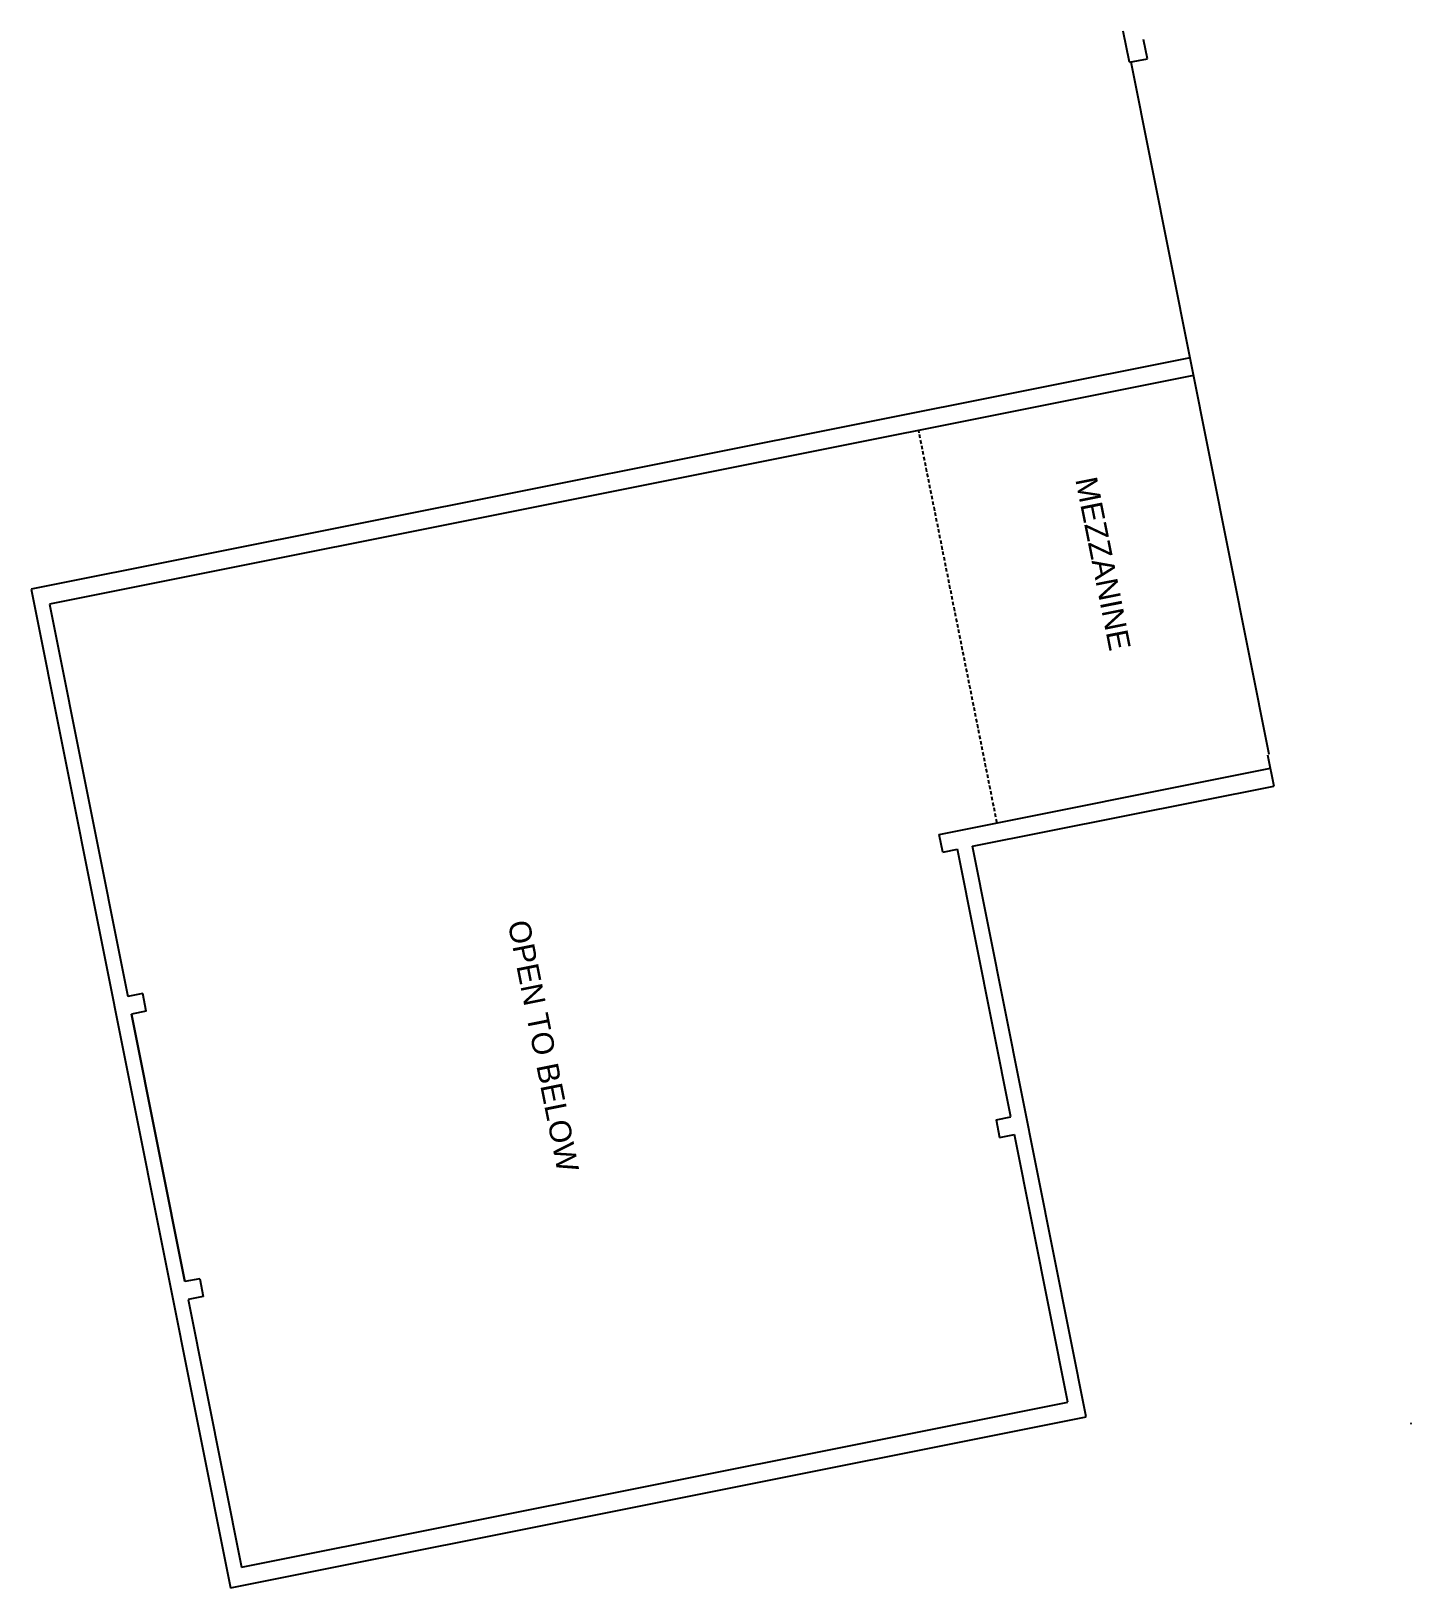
# Model space of a CAD drawing. Header units: inches. Extents: x 69202420 to 69203663, y 27669931 to 27672449.
# Drawn here: x 69202751 to 69203663, y 27669931 to 27670958 of the extents above; entities that cross this region are included whole.
import ezdxf

# ---------------------------------------------------------------- set-up
doc = ezdxf.new("R2010")
doc.units = ezdxf.units.IN
doc.header["$LTSCALE"] = 10
doc.header["$MEASUREMENT"] = 0
doc.linetypes.add('DASHED2', pattern=[0.375, 0.25, -0.125])
for name, color, linetype in [('A-FLOR', 3, 'CONTINUOUS'), ('A-IDEN-TEXT', 4, 'CONTINUOUS'), ('A-WALL', 5, 'CONTINUOUS')]:
    doc.layers.add(name, color=color, linetype=linetype)
doc.styles.add('Annotative', font='arial.ttf')

msp = doc.modelspace()

# ---------------------------------------------------------------- texts
at = {"layer": 'A-IDEN-TEXT', "char_height": 14.4, "width": 290.88, "attachment_point": 1, "rotation": 281.2884, "style": 'Annotative'}
for s, insert in [('MEZZANINE', (69203454.7, 27670665.4)), ('OPEN TO BELOW', (69203080.1, 27670372.9))]:
    msp.add_mtext(s, dxfattribs=dict(at, insert=insert))

# ---------------------------------------------------------------- linework, layer by layer
at = {"layer": 'A-FLOR', "linetype": 'DASHED2'}
msp.add_line((69203389, 27670436), (69203337.3, 27670694.8), dxfattribs=at)
at = {"layer": 'A-WALL'}
for p, q in [((69203476.4, 27670937.8), (69203472.3, 27670958.4)), ((69203488.2, 27670940.1), (69203485.6, 27670952.9)), ((69203476.4, 27670937.8), (69203488.2, 27670940.1)), ((69203568.6, 27670481), (69203477.4, 27670938)), ((69203516.4, 27670742.8), (69202751.4, 27670590.1)), ((69203518.7, 27670731.1), (69202763.6, 27670580.3)), ((69202751.4, 27670590.1), (69202883, 27669931.1)), ((69202763.6, 27670580.3), (69202815.3, 27670321.4)), ((69203567.6, 27670480.8), (69203571.7, 27670460.2)), ((69203350.7, 27670428.3), (69203569.4, 27670472)), ((69203372.7, 27670420.5), (69203571.7, 27670460.2)), ((69203353.1, 27670416.5), (69203350.7, 27670428.3)), ((69203353.1, 27670416.5), (69203362.9, 27670418.5)), ((69203398.1, 27670242), (69203362.9, 27670418.5)), ((69203447.8, 27670043.9), (69203372.7, 27670420.5)), ((69202825.1, 27670323.4), (69202815.3, 27670321.4)), ((69202827.4, 27670311.6), (69202825.1, 27670323.4)), ((69202827.4, 27670311.6), (69202817.6, 27670309.7)), ((69202852.9, 27670133.2), (69202817.6, 27670309.7)), ((69202817.6, 27670309.7), (69202852.9, 27670133.2)), ((69203388.3, 27670240), (69203398.1, 27670242)), ((69203388.3, 27670240), (69203390.6, 27670228.3)), ((69203390.6, 27670228.3), (69203400.5, 27670230.2)), ((69203435.7, 27670053.7), (69203400.5, 27670230.2)), ((69202862.7, 27670135.1), (69202852.9, 27670133.2)), ((69202862.7, 27670135.1), (69202865, 27670123.3)), ((69202865, 27670123.3), (69202855.2, 27670121.4)), ((69202855.2, 27670121.4), (69202890.4, 27669944.9)), ((69202890.4, 27669944.9), (69203435.7, 27670053.7)), ((69202883, 27669931.1), (69203447.8, 27670043.9)), ((69203661.8, 27670039.7), (69203662.8, 27670039.9)), ((69203661.8, 27670039.7), (69203662.8, 27670039.9))]:
    msp.add_line(p, q, dxfattribs=at)

msp.set_redraw_order([(e.dxf.handle, doc.entitydb.next_handle()) for e in msp.query("TEXT MTEXT ATTDEF DIMENSION ARC_DIMENSION")])  # texts and dimensions are drawn at this point

doc.saveas('drawing.dxf')
